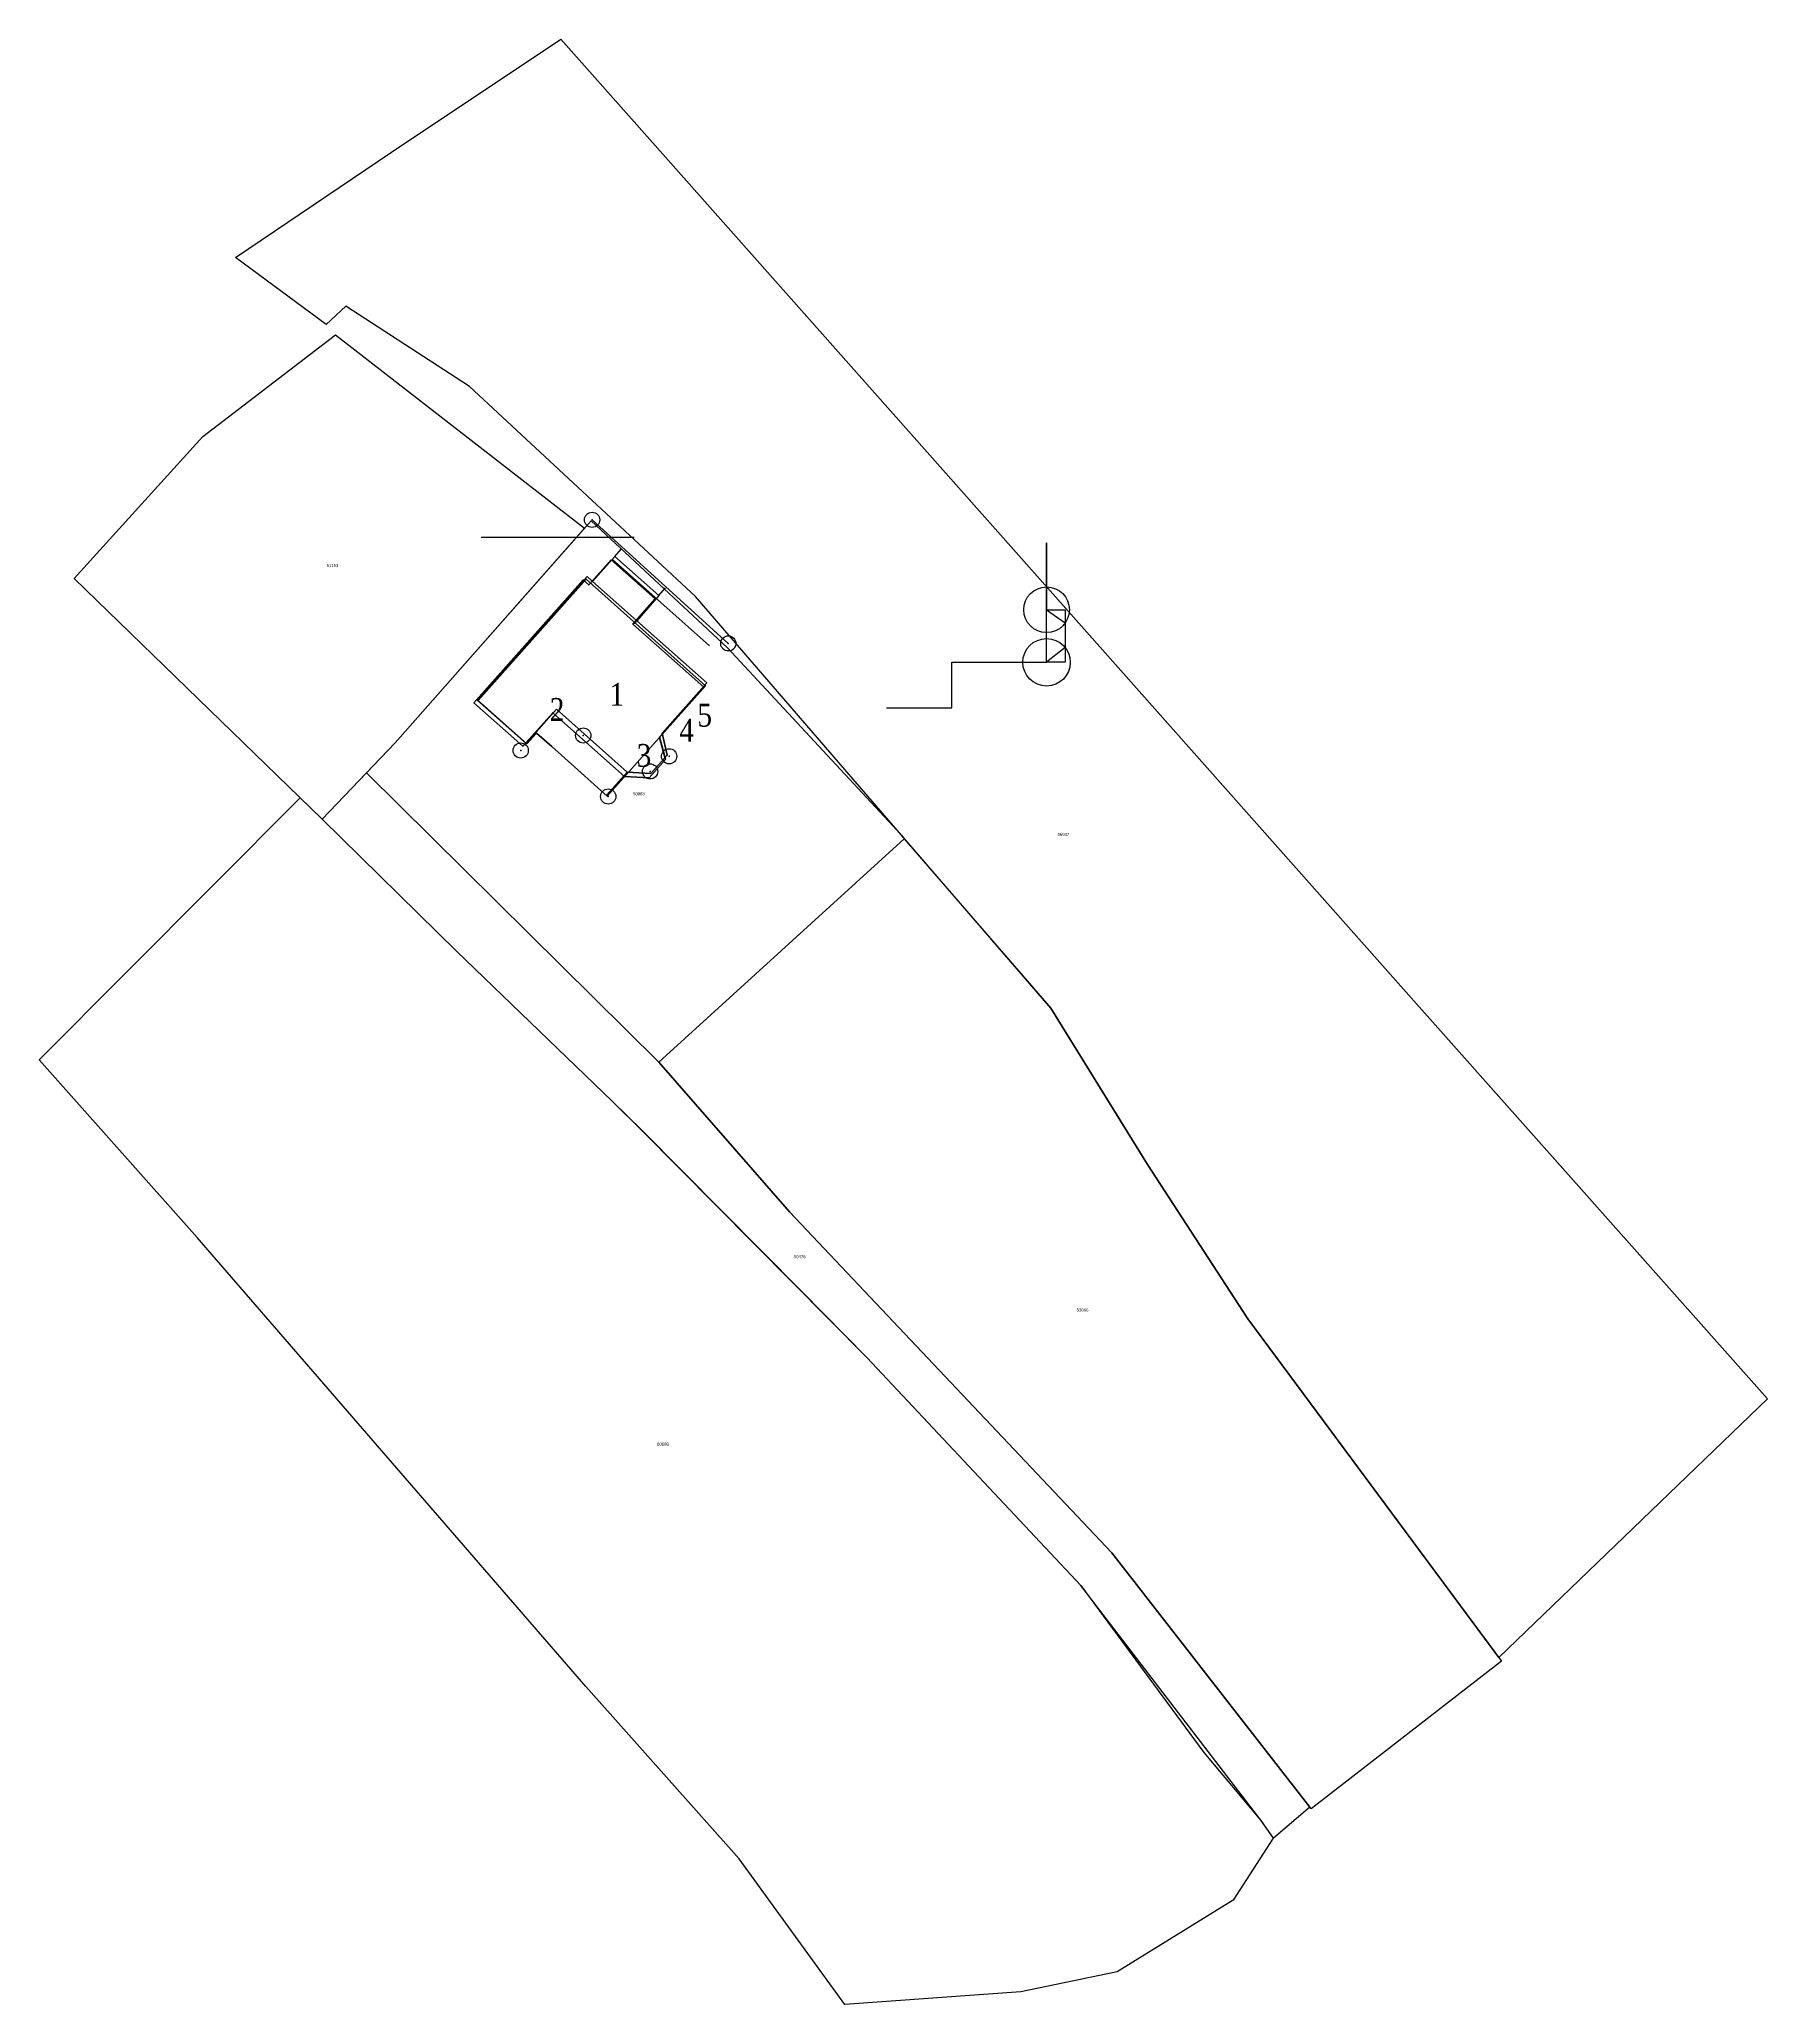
# Model space of a CAD drawing. Header units: inches. Extents: x 383206 to 383320, y 683663 to 683793.
import ezdxf

# ---------------------------------------------------------------- set-up
doc = ezdxf.new("R2010")
doc.units = ezdxf.units.IN
doc.header["$MEASUREMENT"] = 0
doc.header["$PDMODE"] = 32
doc.header["$PDSIZE"] = 1
doc.layers.add('0_pct_denumiri', color=7, linetype='Continuous')
doc.layers.add('0_pct_simboluri', color=7, linetype='Continuous')
doc.layers.add('corp', color=1, linetype='Continuous', lineweight=0)
doc.layers.add('IMOBILE_ACTIVE', color=7, linetype='Continuous', true_color=0x125a95)
doc.layers.add('LABEL', color=7, linetype='Continuous', true_color=0x125a95)
doc.styles.add('TIMES_NEW_ROMAN', font='times.ttf')

# ---------------------------------------------------------------- blocks, each defined once
blk = doc.blocks.new('Punct')
blk.add_point((0, 0))
at = {"flags": 1}
for tag, p in [('DENPCT', (1.4, 0)), ('COTA', (1.4, -2.5)), ('COD', (1.4, -5))]:
    blk.add_attdef(tag, p, '', height=1.5, dxfattribs=at)

msp = doc.modelspace()

# ---------------------------------------------------------------- linework, layer by layer
at = {"color": 5, "lineweight": 30, "elevation": 160.06}
msp.add_lwpolyline([(383251.67, 683752.81), (383242.72, 683760.93)], dxfattribs=at)
at = {"color": 5}
for points in [[(383242.75, 683756.88), (383242.39, 683757.2), (383235.18, 683749.09), (383238.39, 683746.24), (383240.39, 683748.48), (383245.03, 683744.34), (383246.59, 683744.26), (383247.66, 683745.46), (383247.33, 683746.92), (383250.25, 683750.21), (383242.75, 683756.88), (383244.21, 683758.53), (383244.64, 683759.01)], [(383244.04, 683758.34), (383250.44, 683752.65)]]:
    msp.add_lwpolyline(points, dxfattribs=at)
for points in [[(383245.48, 683759.76), (383235.44, 683759.76)], [(383262.06, 683748.57), (383266.36, 683748.57), (383266.36, 683751.57), (383272.58, 683751.57), (383272.58, 683759.42)], [(383272.58, 683759.42), (383272.58, 683755.02), (383273.8, 683755.02), (383273.8, 683751.57), (383272.58, 683751.57)], [(383272.58, 683755.02), (383273.8, 683754.15), (383273.8, 683752.55), (383272.58, 683751.57)]]:
    msp.add_lwpolyline(points)
at = {"color": 6, "lineweight": 90}
msp.add_lwpolyline([(383243.97, 683758.31), (383246.87, 683755.73), (383245.4, 683754.08), (383250.07, 683749.93), (383247.14, 683746.64), (383247.54, 683745.19), (383246.46, 683743.97), (383244.85, 683744.06), (383240.14, 683748.25), (383238.18, 683746.05), (383234.96, 683748.91), (383242.14, 683756.98), (383242.5, 683756.65)], close=True, dxfattribs=at)
at = {"color": 5, "lineweight": 30}
msp.add_lwpolyline([(383242.39, 683757.2), (383242.75, 683756.88), (383244.21, 683758.53), (383247.11, 683755.95), (383245.65, 683754.3), (383250.25, 683750.21), (383247.33, 683746.92), (383247.66, 683745.46), (383246.59, 683744.26), (383245.03, 683744.34), (383240.39, 683748.48), (383238.39, 683746.24), (383235.18, 683749.09)], close=True, dxfattribs=at)
at = {"color": 1}
for points in [[(383244.04, 683758.34), (383246.94, 683755.76), (383245.48, 683754.12)], [(383247.11, 683755.95), (383247.55, 683756.45)]]:
    msp.add_lwpolyline(points, dxfattribs=at)
at = {"color": 5, "lineweight": 30}
msp.add_lwpolyline([(383245.03, 683744.34), (383243.69, 683742.86)], dxfattribs=at)
for centre, radius in [((383272.58, 683755.02), 1.5), ((383272.58, 683751.57), 1.56)]:
    msp.add_circle(centre, radius)
at = {"layer": 'corp', "lineweight": 35, "flags": 128}
msp.add_lwpolyline([(383235.24, 683749.06), (383242.34, 683757.03), (383250.17, 683750.03), (383243.72, 683742.78), (383240.07, 683746.03), (383239.06, 683746.92), (383238.43, 683746.21)], close=True, dxfattribs=at)
at = {"layer": 'IMOBILE_ACTIVE', "lineweight": 30}
for points in [[(383319.95, 683703.16), (383302.29, 683686.17), (383285.81, 683708.43), (383279.21, 683718.57), (383272.85, 683728.85), (383263.05, 683740.2), (383249.51, 683755.9), (383243.33, 683761.63), (383234.66, 683769.69), (383226.54, 683774.96), (383225.26, 683773.77), (383219.29, 683778.17), (383229.54, 683785.08), (383240.66, 683792.51), (383296.89, 683729.13)], [(383225.87, 683773.09), (383242.23, 683760.39), (383229.78, 683746.27), (383224.98, 683741.26), (383208.7, 683757.08), (383217.14, 683766.4)], [(383242.66, 683760.86), (383251.59, 683752.53), (383263.05, 683740.2), (383263.23, 683739.96), (383247.1, 683725.3), (383227.9, 683744.3), (383229.78, 683746.27)], [(383227.9, 683744.3), (383247.1, 683725.3), (383255.69, 683715.46), (383276.87, 683693.05), (383289.87, 683676.33), (383287.48, 683674.3), (383286.66, 683675.47), (383274.83, 683690.9), (383260.78, 683705.88), (383256.47, 683710.24), (383246, 683720.8), (383244.07, 683722.71), (383233.81, 683732.59), (383224.98, 683741.26)], [(383259.32, 683663.36), (383252.39, 683672.93), (383242.32, 683684.26), (383216.78, 683713.78), (383206.4, 683725.44), (383223.54, 683742.66), (383224.98, 683741.26), (383233.81, 683732.59), (383244.07, 683722.71), (383245.98, 683720.79), (383260.78, 683705.88), (383274.83, 683690.9), (383282.9, 683679.93), (383286.65, 683675.46), (383287.47, 683674.29), (383284.83, 683670.23), (383277.22, 683665.51), (383270.88, 683664.21)], [(383263.23, 683739.96), (383272.85, 683728.85), (383279.21, 683718.57), (383285.81, 683708.43), (383302.47, 683685.92), (383289.96, 683676.22), (383289.87, 683676.33), (383276.87, 683693.05), (383255.69, 683715.46), (383247.1, 683725.3)]]:
    msp.add_lwpolyline(points, close=True, dxfattribs=at)

# ---------------------------------------------------------------- block references
at = {"layer": '0_pct_simboluri'}
for p in [(383242.72, 683760.93, 160.08), (383251.67, 683752.81, 160.06), (383238.03, 683745.77), (383242.14, 683746.76), (383246.53, 683744.4), (383247.78, 683745.39), (383243.78, 683742.75)]:
    msp.add_blockref('Punct', p, dxfattribs=at)

# ---------------------------------------------------------------- texts
at = {"layer": '0_pct_denumiri', "style": 'TIMES_NEW_ROMAN', "width": 0.85}
for s, p in [('1', (383243.87, 683748.71)), ('2', (383239.94, 683747.72)), ('5', (383249.64, 683747.34)), ('4', (383248.45, 683746.35)), ('3', (383245.65, 683744.7))]:
    msp.add_text(s, height=1.5, dxfattribs=at).set_placement(p)
at = {"layer": 'LABEL', "lineweight": 30}
for s, p in [('51153', (383225.28, 683757.83)), ('50063', (383245.41, 683742.83)), ('56947', (383273.3, 683740.16)), ('50476', (383255.98, 683712.41)), ('53066', (383274.56, 683708.91)), ('60698', (383246.99, 683700.09))]:
    msp.add_text(s, height=0.2, dxfattribs=at).set_placement(p)

doc.saveas('drawing.dxf')
